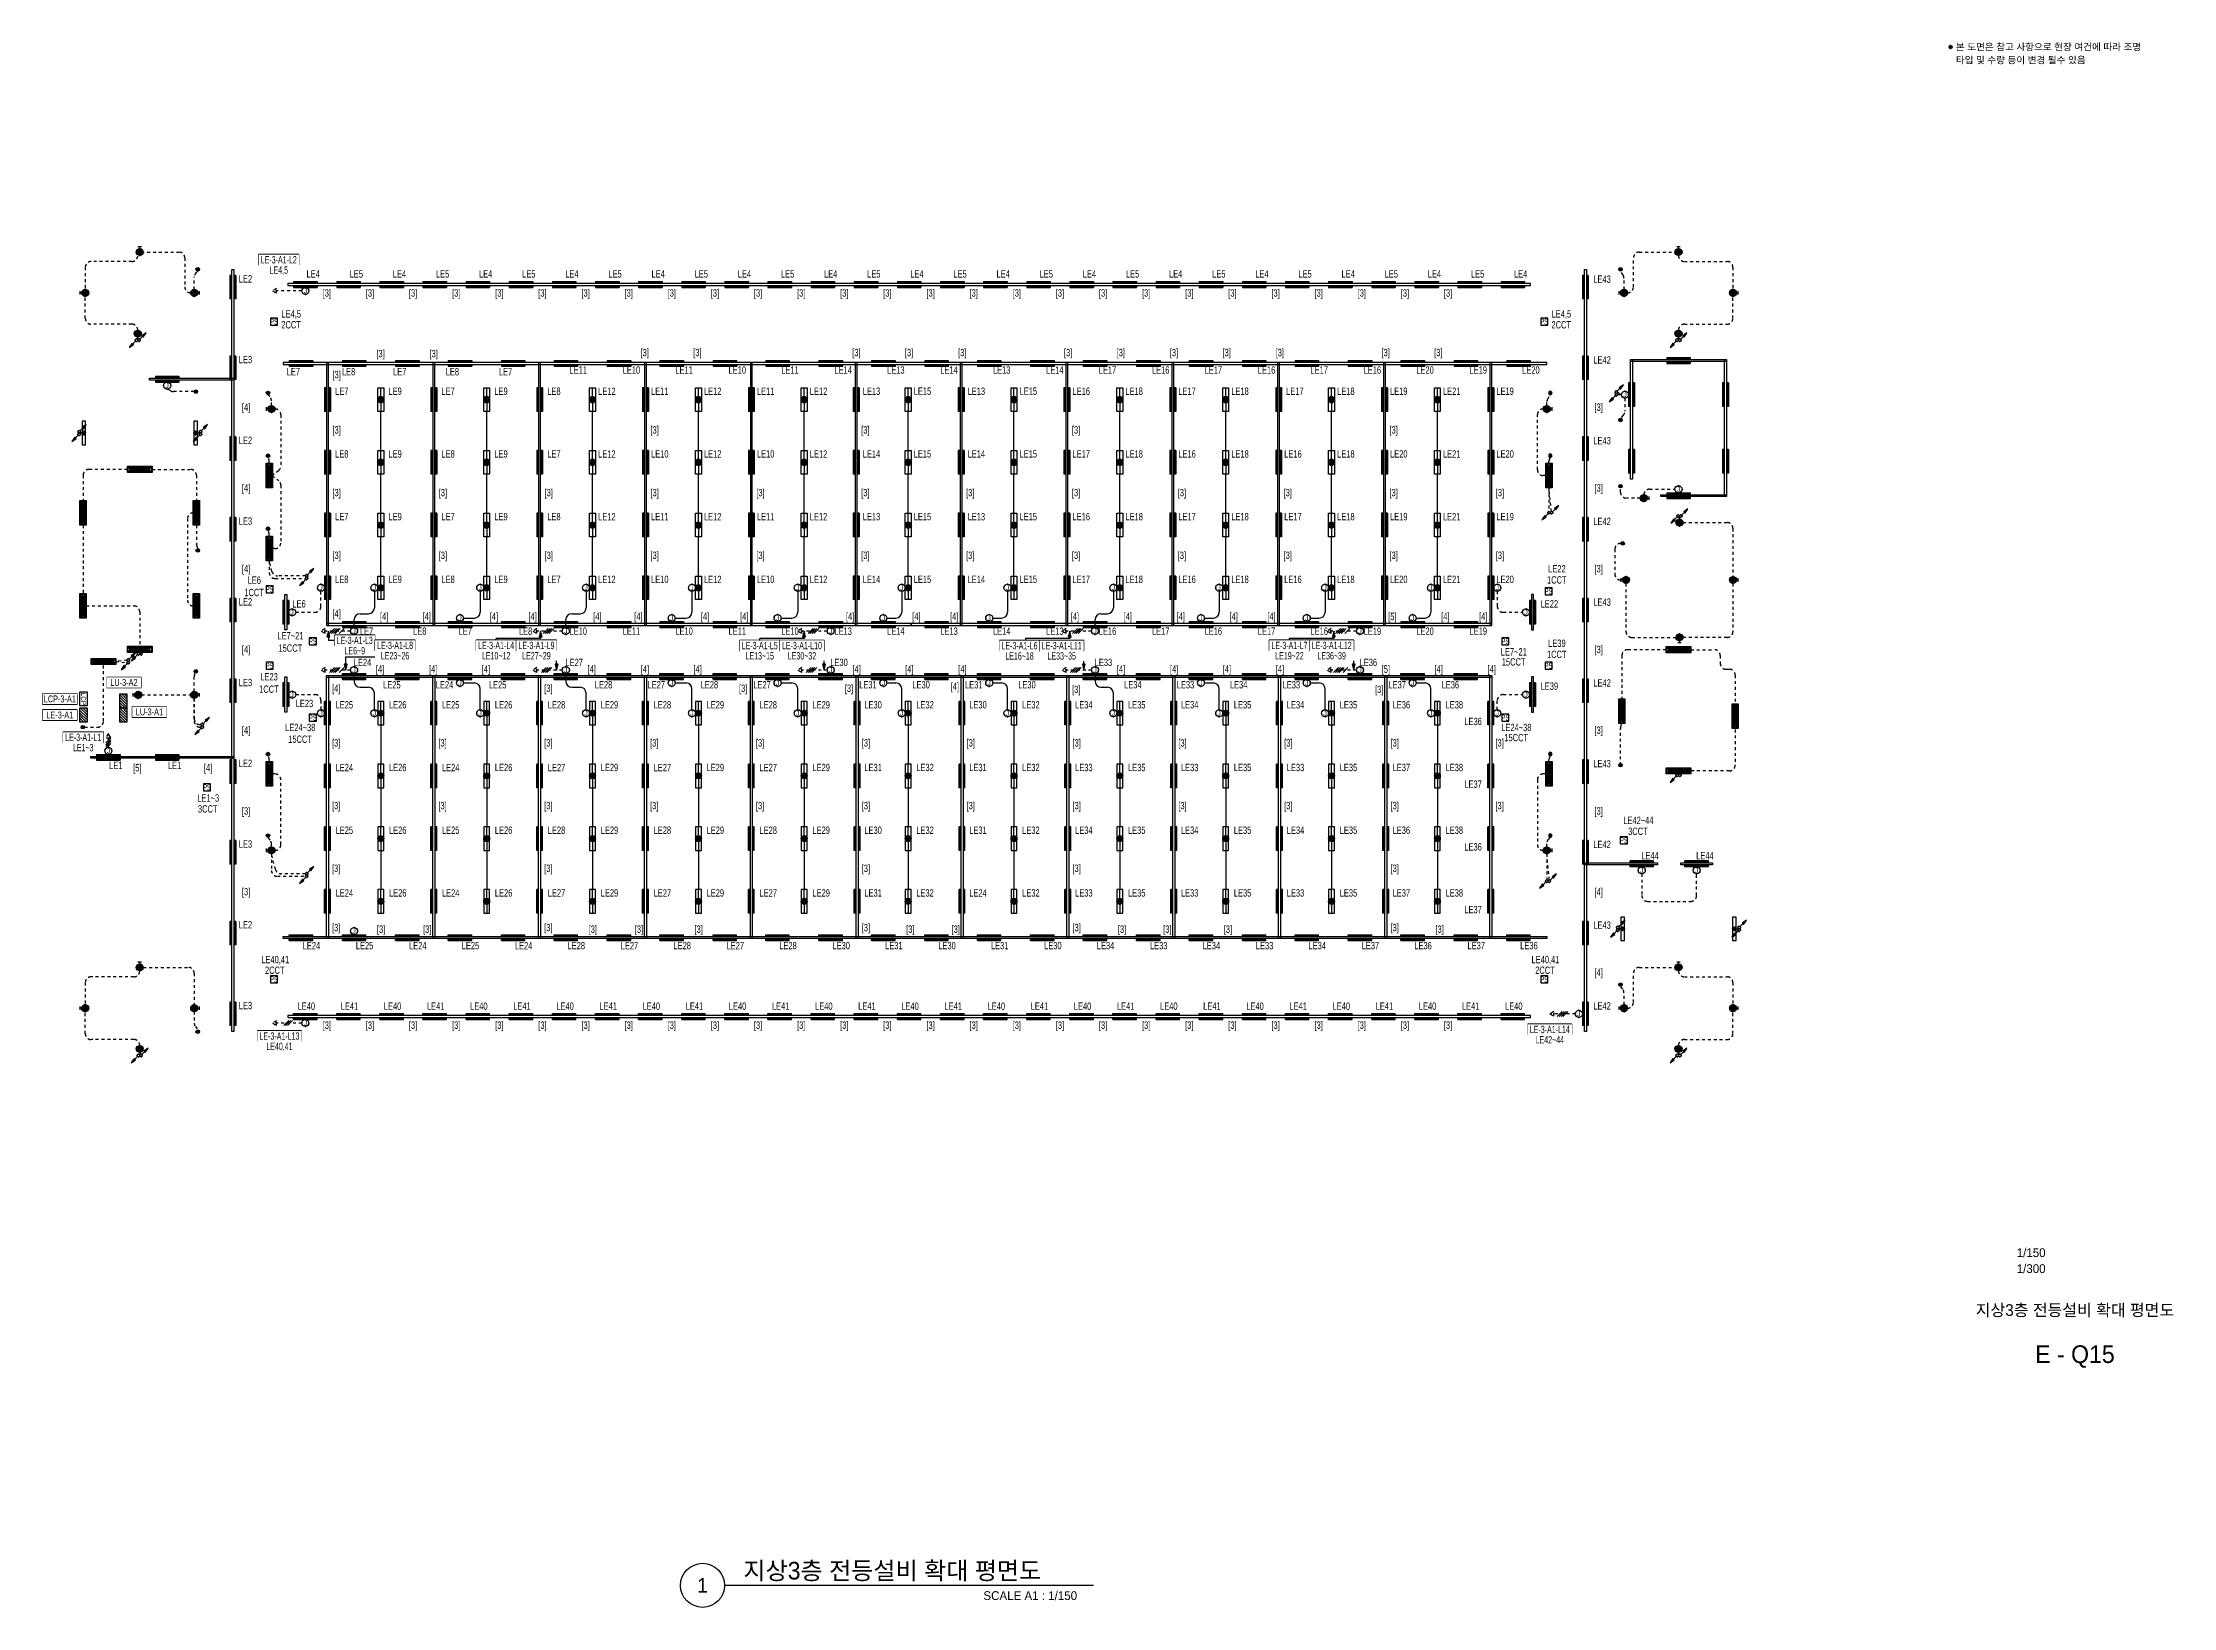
# Model space of a CAD drawing. Header units: millimetres. Extents: x 86947 to 500447, y -530175 to 1059536.
# Drawn here: x 265245 to 373947, y 182625 to 262468 of the extents above; entities that cross this region are included whole.
import ezdxf
from ezdxf.enums import TextEntityAlignment as Align

# ---------------------------------------------------------------- set-up
doc = ezdxf.new("R2010")
doc.units = ezdxf.units.MM
doc.header["$LTSCALE"] = 150
doc.set_wipeout_variables(frame=1)
doc.linetypes.add('D1', pattern=[3, 1, -1, 1])
for name, color, linetype in [('------01 Distribution Panel', 3, 'Continuous'), ('------01 Distribution Panel_UPS_Emgency', 232, 'Continuous'), ('------02 Etc Panel', 3, 'Continuous'), ('------03 Lighting Fixture', 3, 'Continuous'), ('------04 Lighting Switch', 2, 'Continuous'), ('------04 Number of Strands (가닥수)', 1, 'Continuous'), ('-----20 General Symbol', 3, 'Continuous'), ('-----21 Embeded Wire in Ceiling or Wall', 4, 'Continuous'), ('-----23 Concealed or Exposed Wire', 4, 'D1'), ('-----28 Race Way', 1, 'Continuous'), ('-----29 Indicator', 1, 'Continuous'), ('-----30 Text', 2, 'Continuous'), ('-----41 Drawing Title', 2, 'Continuous'), ('-----42 Drawing Number', 2, 'Continuous'), ('-----43 Drawing Scale', 3, 'Continuous')]:
    doc.layers.add(name, color=color, linetype=linetype)
doc.styles.add('ELEC', font='')
doc.styles.get('ELEC').set_extended_font_data('Dotum')

msp = doc.modelspace()

# ---------------------------------------------------------------- texts
at = {"layer": '------04 Lighting Switch', "style": 'ELEC', "width": 0.7}
for s, p in [('LE5', (281249, 250663)), ('LE4', (283449, 250663)), ('LE5', (285649, 250663)), ('LE4', (287849, 250663)), ('LE5', (290049, 250663)), ('LE4', (292249, 250663)), ('LE5', (294449, 250663)), ('LE4', (296649, 250663)), ('LE5', (298849, 250663)), ('LE4', (301049, 250663)), ('LE5', (303249, 250663)), ('LE4', (305449, 250663)), ('LE5', (307649, 250663)), ('LE4', (309849, 250663)), ('LE5', (312049, 250663)), ('LE4', (314249, 250663)), ('LE5', (316449, 250663)), ('LE4', (318649, 250663)), ('LE5', (320849, 250663)), ('LE4', (323049, 250663)), ('LE5', (325249, 250663)), ('LE4', (327449, 250663)), ('LE5', (329649, 250663)), ('LE4', (331849, 250663)), ('LE5', (334049, 250663)), ('LE4', (336249, 250663)), ('LE5', (338449, 250663)), ('LE4', (340649, 250663)), ('LE43', (344803, 250398)), ('2CCT', (277922, 248071)), ('LE4,5', (277930, 248589)), ('2CCT', (342719, 248071)), ('LE4,5', (342726, 248589)), ('LE3', (275594, 246296)), ('LE7', (278037, 245678)), ('LE8', (280855, 245678)), ('LE7', (283462, 245678)), ('LE8', (286149, 245678)), ('LE7', (288862, 245678)), ('LE11', (292571, 245763)), ('LE10', (295284, 245763)), ('LE11', (297971, 245763)), ('LE10', (300684, 245763)), ('LE11', (303371, 245763)), ('LE14', (306084, 245763)), ('LE13', (308771, 245763)), ('LE14', (311484, 245763)), ('LE13', (314171, 245763)), ('LE14', (316884, 245763)), ('LE17', (319571, 245763)), ('LE16', (322284, 245763)), ('LE17', (324971, 245763)), ('LE16', (327684, 245763)), ('LE17', (330371, 245763)), ('LE16', (333084, 245763)), ('LE20', (335771, 245763)), ('LE19', (338484, 245763)), ('LE20', (341171, 245763)), ('LE42', (344803, 246278)), ('LE7', (280505, 244681)), ('LE9', (283230, 244681)), ('LE7', (285930, 244681)), ('LE9', (288630, 244681)), ('LE8', (291330, 244681)), ('LE12', (294030, 244681)), ('LE11', (296730, 244681)), ('LE12', (299430, 244681)), ('LE11', (302130, 244681)), ('LE12', (304830, 244681)), ('LE13', (307530, 244681)), ('LE15', (310130, 244681)), ('LE13', (312880, 244681)), ('LE15', (315530, 244681)), ('LE16', (318230, 244681)), ('LE18', (320930, 244681)), ('LE17', (323630, 244681)), ('LE18', (326330, 244681)), ('LE17', (329130, 244681)), ('LE18', (331730, 244681)), ('LE19', (334430, 244681)), ('LE21', (337130, 244681)), ('LE19', (339855, 244681)), ('LE2', (275594, 242176)), ('LE8', (280505, 241481)), ('LE9', (283230, 241481)), ('LE8', (285930, 241481)), ('LE9', (288630, 241481)), ('LE7', (291330, 241481)), ('LE12', (294030, 241481)), ('LE10', (296730, 241481)), ('LE12', (299430, 241481)), ('LE10', (302130, 241481)), ('LE12', (304830, 241481)), ('LE14', (307530, 241481)), ('LE15', (310130, 241481)), ('LE14', (312880, 241481)), ('LE15', (315530, 241481)), ('LE17', (318230, 241481)), ('LE18', (320930, 241481)), ('LE16', (323630, 241481)), ('LE18', (326330, 241481)), ('LE16', (329030, 241481)), ('LE18', (331730, 241481)), ('LE20', (334430, 241481)), ('LE21', (337130, 241481)), ('LE20', (339855, 241481)), ('LE43', (344803, 242158)), ('LE3', (275594, 238056)), ('LE7', (280505, 238281)), ('LE9', (283230, 238281)), ('LE7', (285930, 238281)), ('LE9', (288630, 238281)), ('LE8', (291330, 238281)), ('LE12', (294030, 238281)), ('LE11', (296730, 238281)), ('LE12', (299430, 238281)), ('LE11', (302130, 238281)), ('LE12', (304830, 238281)), ('LE13', (307530, 238281)), ('LE15', (310130, 238281)), ('LE13', (312880, 238281)), ('LE15', (315530, 238281)), ('LE16', (318230, 238281)), ('LE18', (320930, 238281)), ('LE17', (323630, 238281)), ('LE18', (326330, 238281)), ('LE17', (329030, 238281)), ('LE18', (331730, 238281)), ('LE19', (334430, 238281)), ('LE21', (337130, 238281)), ('LE19', (339855, 238281)), ('LE42', (344803, 238038)), ('LE6', (276043, 235041)), ('LE8', (280505, 235081)), ('LE9', (283230, 235081)), ('LE8', (285930, 235081)), ('LE9', (288630, 235081)), ('LE7', (291330, 235081)), ('LE12', (294030, 235081)), ('LE10', (296730, 235081)), ('LE12', (299430, 235081)), ('LE10', (302130, 235081)), ('LE12', (304830, 235081)), ('LE14', (307530, 235081)), ('LE15', (310130, 235081)), ('LE14', (312880, 235081)), ('LE15', (315530, 235081)), ('LE17', (318230, 235081)), ('LE18', (320930, 235081)), ('LE16', (323630, 235081)), ('LE18', (326330, 235081)), ('LE16', (329030, 235081)), ('LE18', (331730, 235081)), ('LE20', (334430, 235081)), ('LE21', (337130, 235081)), ('LE20', (339855, 235081)), ('1CCT', (342490, 235053)), ('LE22', (342498, 235621)), ('LE2', (275594, 233936)), ('1CCT', (276035, 234410)), ('LE6', (278327, 233831)), ('LE22', (342113, 233831)), ('LE43', (344803, 233918)), ('LE10', (292571, 232438)), ('LE11', (295284, 232438)), ('LE10', (297971, 232438)), ('LE13', (306084, 232438)), ('LE14', (308771, 232438)), ('LE13', (311484, 232438)), ('LE16', (319571, 232438)), ('LE17', (322284, 232438)), ('LE16', (324971, 232438)), ('LE19', (333084, 232438)), ('LE20', (335771, 232438)), ('LE19', (338484, 232438)), ('LE7~21', (277889, 232205)), ('15CCT', (277881, 231574)), ('LE7~21', (340298, 231385)), ('LE39', (342498, 231821)), ('LE33', (319364, 230844)), ('15CCT', (340290, 230868)), ('1CCT', (342490, 231253)), ('LE3', (275594, 229816)), ('1CCT', (276790, 229479)), ('LE23', (276798, 230110)), ('LE25', (283062, 229703)), ('LE24', (285749, 229703)), ('LE25', (288462, 229703)), ('LE28', (293862, 229703)), ('LE27', (296549, 229703)), ('LE28', (299262, 229703)), ('LE27', (301949, 229703)), ('LE31', (307349, 229703)), ('LE30', (310062, 229703)), ('LE31', (312749, 229703)), ('LE30', (315462, 229703)), ('LE34', (320862, 229703)), ('LE33', (323549, 229703)), ('LE34', (326262, 229703)), ('LE33', (328949, 229703)), ('LE37', (334349, 229703)), ('LE36', (337062, 229703)), ('LE39', (342113, 229631)), ('LE42', (344803, 229798)), ('LE23', (278603, 228747)), ('LE25', (280638, 228681)), ('LE26', (283363, 228681)), ('LE25', (286063, 228681)), ('LE26', (288763, 228681)), ('LE28', (291463, 228681)), ('LE29', (294163, 228681)), ('LE28', (296863, 228681)), ('LE29', (299563, 228681)), ('LE28', (302263, 228681)), ('LE29', (304963, 228681)), ('LE30', (307613, 228681)), ('LE32', (310263, 228681)), ('LE30', (312963, 228681)), ('LE32', (315663, 228681)), ('LE34', (318363, 228681)), ('LE35', (321063, 228681)), ('LE34', (323763, 228681)), ('LE35', (326463, 228681)), ('LE34', (329163, 228681)), ('LE35', (331863, 228681)), ('LE36', (334563, 228681)), ('LE38', (337263, 228681)), ('LE24~38', (278388, 227523)), ('LE36', (338222, 227831)), ('LE24~38', (340429, 227523)), ('15CCT', (340421, 227005)), ('15CCT', (278380, 226925)), ('LE1', (271980, 225590)), ('LE2', (275594, 225696)), ('LE24', (280638, 225481)), ('LE26', (283363, 225481)), ('LE24', (286063, 225481)), ('LE26', (288763, 225481)), ('LE27', (291463, 225481)), ('LE29', (294163, 225481)), ('LE27', (296863, 225481)), ('LE29', (299563, 225481)), ('LE27', (302263, 225481)), ('LE29', (304963, 225481)), ('LE31', (307613, 225481)), ('LE32', (310263, 225481)), ('LE31', (312963, 225481)), ('LE32', (315663, 225481)), ('LE33', (318363, 225481)), ('LE35', (321063, 225481)), ('LE33', (323763, 225481)), ('LE35', (326463, 225481)), ('LE33', (329163, 225481)), ('LE35', (331863, 225481)), ('LE37', (334563, 225481)), ('LE38', (337263, 225481)), ('LE43', (344803, 225678)), ('LE1~3', (273694, 223925)), ('LE37', (338222, 224631)), ('3CCT', (273669, 223369)), ('LE42~44', (346656, 222788)), ('LE3', (275594, 221576)), ('LE25', (280638, 222281)), ('LE26', (283363, 222281)), ('LE25', (286063, 222281)), ('LE26', (288763, 222281)), ('LE28', (291463, 222281)), ('LE29', (294163, 222281)), ('LE28', (296863, 222281)), ('LE29', (299563, 222281)), ('LE28', (302263, 222281)), ('LE29', (304963, 222281)), ('LE30', (307613, 222281)), ('LE32', (310263, 222281)), ('LE31', (312963, 222281)), ('LE32', (315663, 222281)), ('LE34', (318363, 222281)), ('LE35', (321063, 222281)), ('LE34', (323763, 222281)), ('LE35', (326463, 222281)), ('LE34', (329163, 222281)), ('LE35', (331863, 222281)), ('LE36', (334563, 222281)), ('LE38', (337263, 222281)), ('3CCT', (346631, 222226)), ('LE36', (338222, 221431)), ('LE42', (344803, 221558)), ('LE44', (347249, 220983)), ('LE44', (350049, 220983)), ('LE24', (280638, 219081)), ('LE26', (283363, 219081)), ('LE24', (286063, 219081)), ('LE26', (288763, 219081)), ('LE27', (291463, 219081)), ('LE29', (294163, 219081)), ('LE27', (296863, 219081)), ('LE29', (299563, 219081)), ('LE27', (302263, 219081)), ('LE29', (304963, 219081)), ('LE31', (307613, 219081)), ('LE32', (310263, 219081)), ('LE24', (312963, 219081)), ('LE32', (315663, 219081)), ('LE33', (318363, 219081)), ('LE35', (321063, 219081)), ('LE33', (323763, 219081)), ('LE35', (326463, 219081)), ('LE33', (329163, 219081)), ('LE35', (331863, 219081)), ('LE37', (334563, 219081)), ('LE38', (337263, 219081)), ('LE2', (275594, 217456)), ('LE37', (338222, 218231)), ('LE43', (344803, 217438)), ('LE24', (278959, 216393)), ('LE25', (281671, 216393)), ('LE24', (284384, 216393)), ('LE25', (287071, 216393)), ('LE24', (289784, 216393)), ('LE28', (292471, 216393)), ('LE27', (295184, 216393)), ('LE28', (297871, 216393)), ('LE27', (300584, 216393)), ('LE28', (303271, 216393)), ('LE30', (305984, 216393)), ('LE31', (308671, 216393)), ('LE30', (311384, 216393)), ('LE31', (314071, 216393)), ('LE30', (316784, 216393)), ('LE34', (319471, 216393)), ('LE33', (322184, 216393)), ('LE34', (324871, 216393)), ('LE33', (327584, 216393)), ('LE34', (330271, 216393)), ('LE37', (332984, 216393)), ('LE36', (335671, 216393)), ('LE37', (338384, 216393)), ('LE36', (341071, 216393)), ('LE40,41', (277114, 215649)), ('2CCT', (277089, 215136)), ('LE40,41', (341914, 215649)), ('2CCT', (341889, 215136)), ('LE3', (275594, 213336)), ('LE40', (278699, 213303)), ('LE41', (280899, 213303)), ('LE40', (283099, 213303)), ('LE41', (285299, 213303)), ('LE40', (287499, 213303)), ('LE41', (289699, 213303)), ('LE40', (291899, 213303)), ('LE41', (294099, 213303)), ('LE40', (296299, 213303)), ('LE41', (298499, 213303)), ('LE40', (300699, 213303)), ('LE41', (302899, 213303)), ('LE40', (305099, 213303)), ('LE41', (307299, 213303)), ('LE40', (309499, 213303)), ('LE41', (311699, 213303)), ('LE40', (313899, 213303)), ('LE41', (316099, 213303)), ('LE40', (318299, 213303)), ('LE41', (320499, 213303)), ('LE40', (322699, 213303)), ('LE41', (324899, 213303)), ('LE40', (327099, 213303)), ('LE41', (329299, 213303)), ('LE40', (331499, 213303)), ('LE41', (333699, 213303)), ('LE40', (335899, 213303)), ('LE41', (338099, 213303)), ('LE40', (340299, 213303)), ('LE42', (344803, 213318))]:
    msp.add_text(s, height=375, dxfattribs=at).set_placement(p, align=Align.MIDDLE)
at = {"layer": '-----28 Race Way', "style": 'ELEC', "width": 0.7}
for s, p in [('[3]', (279744, 249646)), ('[3]', (281944, 249646)), ('[3]', (284144, 249646)), ('[3]', (286344, 249646)), ('[3]', (288544, 249646)), ('[3]', (290744, 249646)), ('[3]', (292944, 249646)), ('[3]', (295144, 249646)), ('[3]', (297344, 249646)), ('[3]', (299544, 249646)), ('[3]', (301744, 249646)), ('[3]', (303944, 249646)), ('[3]', (306144, 249646)), ('[3]', (308344, 249646)), ('[3]', (310544, 249646)), ('[3]', (312744, 249646)), ('[3]', (314944, 249646)), ('[3]', (317144, 249646)), ('[3]', (319344, 249646)), ('[3]', (321544, 249646)), ('[3]', (323744, 249646)), ('[3]', (325944, 249646)), ('[3]', (328144, 249646)), ('[3]', (330344, 249646)), ('[3]', (332544, 249646)), ('[3]', (334744, 249646)), ('[3]', (336944, 249646)), ('[3]', (282485, 246553)), ('[3]', (285197, 246553)), ('[3]', (295961, 246607)), ('[3]', (298649, 246607)), ('[3]', (306761, 246607)), ('[3]', (309449, 246607)), ('[3]', (312161, 246607)), ('[3]', (317561, 246607)), ('[3]', (320249, 246607)), ('[3]', (322961, 246607)), ('[3]', (325649, 246607)), ('[3]', (328361, 246607)), ('[3]', (333761, 246607)), ('[3]', (336449, 246607)), ('[3]', (280242, 245477)), ('[4]', (275626, 243817)), ('[3]', (344626, 243817)), ('[3]', (280242, 242660)), ('[3]', (296467, 242660)), ('[3]', (307217, 242660)), ('[3]', (317967, 242660)), ('[3]', (334167, 242660)), ('[4]', (275626, 239697)), ('[3]', (280242, 239460)), ('[3]', (285667, 239460)), ('[3]', (291067, 239460)), ('[3]', (296467, 239460)), ('[3]', (301867, 239460)), ('[3]', (307217, 239460)), ('[3]', (312567, 239460)), ('[3]', (317967, 239460)), ('[3]', (323367, 239460)), ('[3]', (328767, 239460)), ('[3]', (334167, 239460)), ('[3]', (339592, 239460)), ('[3]', (344626, 239697)), ('[3]', (280242, 236260)), ('[3]', (285667, 236260)), ('[3]', (291067, 236260)), ('[3]', (296467, 236260)), ('[3]', (301867, 236260)), ('[3]', (307217, 236260)), ('[3]', (312567, 236260)), ('[3]', (317967, 236260)), ('[3]', (323367, 236260)), ('[3]', (328767, 236260)), ('[3]', (334167, 236260)), ('[3]', (339592, 236260)), ('[4]', (275626, 235577)), ('[3]', (344626, 235577)), ('[4]', (280242, 233289)), ('[4]', (282668, 233141)), ('[4]', (284841, 233141)), ('[4]', (288269, 233141)), ('[4]', (290241, 233141)), ('[4]', (293548, 233141)), ('[4]', (295641, 233141)), ('[4]', (299039, 233141)), ('[4]', (301041, 233141)), ('[4]', (306441, 233141)), ('[4]', (309823, 233141)), ('[4]', (311748, 233141)), ('[4]', (317906, 233141)), ('[4]', (320606, 233141)), ('[4]', (323306, 233141)), ('[4]', (326006, 233141)), ('[4]', (327935, 233141)), ('[5]', (334106, 233141)), ('[4]', (336806, 233141)), ('[4]', (338738, 233141)), ('[4]', (275626, 231457)), ('[3]', (344626, 231457)), ('[4]', (285171, 230452)), ('[4]', (293259, 230452)), ('[4]', (295971, 230452)), ('[4]', (298659, 230452)), ('[4]', (306771, 230452)), ('[4]', (309459, 230452)), ('[4]', (312171, 230452)), ('[4]', (320259, 230452)), ('[4]', (322971, 230452)), ('[4]', (325659, 230452)), ('[5]', (333771, 230452)), ('[4]', (336459, 230452)), ('[4]', (339171, 230452)), ('[4]', (280221, 229476)), ('[3]', (291046, 229476)), ('[3]', (300983, 229476)), ('[3]', (306383, 229476)), ('[4]', (311783, 229576)), ('[3]', (317976, 229421)), ('[3]', (333434, 229421)), ('[4]', (275626, 227337)), ('[3]', (344626, 227337)), ('[3]', (280221, 226689)), ('[3]', (285646, 226689)), ('[3]', (291046, 226689)), ('[3]', (296446, 226689)), ('[3]', (301846, 226689)), ('[3]', (307246, 226689)), ('[3]', (312596, 226689)), ('[3]', (317996, 226689)), ('[3]', (323396, 226689)), ('[3]', (328796, 226689)), ('[3]', (334221, 226689)), ('[3]', (339571, 226689)), ('[5]', (270079, 225421)), ('[4]', (273685, 225421)), ('[3]', (275626, 223217)), ('[3]', (280221, 223489)), ('[3]', (285646, 223489)), ('[3]', (291046, 223489)), ('[3]', (296446, 223489)), ('[3]', (301846, 223489)), ('[3]', (307246, 223489)), ('[3]', (312596, 223489)), ('[3]', (317996, 223489)), ('[3]', (323396, 223489)), ('[3]', (328796, 223489)), ('[3]', (334221, 223489)), ('[3]', (339571, 223489)), ('[3]', (344626, 223217)), ('[3]', (280221, 220289)), ('[3]', (291046, 220289)), ('[3]', (307246, 220289)), ('[3]', (317996, 220289)), ('[3]', (334221, 220289)), ('[3]', (275626, 219097)), ('[4]', (344626, 219097)), ('[3]', (280221, 217267)), ('[3]', (282513, 217184)), ('[3]', (284867, 217184)), ('[3]', (291046, 217267)), ('[3]', (293313, 217184)), ('[3]', (295667, 217184)), ('[3]', (298713, 217184)), ('[3]', (307246, 217267)), ('[3]', (309513, 217184)), ('[3]', (311826, 217184)), ('[3]', (317996, 217267)), ('[3]', (320313, 217184)), ('[3]', (322626, 217184)), ('[3]', (325713, 217184)), ('[3]', (334221, 217267)), ('[3]', (336513, 217184)), ('[4]', (344626, 214977)), ('[3]', (279744, 212286)), ('[3]', (281944, 212286)), ('[3]', (284144, 212286)), ('[3]', (286344, 212286)), ('[3]', (288544, 212286)), ('[3]', (290744, 212286)), ('[3]', (292944, 212286)), ('[3]', (295144, 212286)), ('[3]', (297344, 212286)), ('[3]', (299544, 212286)), ('[3]', (301744, 212286)), ('[3]', (303944, 212286)), ('[3]', (306144, 212286)), ('[3]', (308344, 212286)), ('[3]', (310544, 212286)), ('[3]', (312744, 212286)), ('[3]', (314944, 212286)), ('[3]', (317144, 212286)), ('[3]', (319344, 212286)), ('[3]', (321544, 212286)), ('[3]', (323744, 212286)), ('[3]', (325944, 212286)), ('[3]', (328144, 212286)), ('[3]', (330344, 212286)), ('[3]', (332544, 212286)), ('[3]', (334744, 212286)), ('[3]', (336944, 212286))]:
    msp.add_text(s, height=375, dxfattribs=at).set_placement(p, align=Align.MIDDLE)
at = {"layer": '-----41 Drawing Title', "style": 'ELEC'}
msp.add_text('지상3층 전등설비 확대 평면도', height=600, dxfattribs=at).set_placement((368925, 197795), align=Align.MIDDLE_CENTER)
at = {"layer": '-----41 Drawing Title', "color": 2, "style": 'ELEC'}
msp.add_text('지상3층 전등설비 확대 평면도', height=900, dxfattribs=at).set_placement((300998, 184050))
at = {"layer": '-----41 Drawing Title', "color": 7, "style": 'ELEC'}
msp.add_text('1', height=750, dxfattribs=at).set_placement((298914, 183750), align=Align.MIDDLE)
at = {"layer": '-----41 Drawing Title', "style": 'ELEC'}
msp.add_text('SCALE A1 : 1/150', height=450, dxfattribs=at).set_placement((318019, 183000), align=Align.RIGHT)
at = {"layer": '-----42 Drawing Number', "style": 'ELEC'}
msp.add_text('E - Q15', height=900, dxfattribs=at).set_placement((368925, 195545), align=Align.MIDDLE_CENTER)
at = {"layer": '-----43 Drawing Scale', "style": 'ELEC'}
for s, p in [('1/150', (366690, 200725)), ('1/300', (366690, 199910))]:
    msp.add_text(s, height=450, dxfattribs=at).set_placement(p, align=Align.MIDDLE_CENTER)

# ---------------------------------------------------------------- blocks, each defined once
blk = doc.blocks.new('A$C0b6403cb')
at = {"layer": '-----30 Text'}
h = blk.add_hatch(color=256, dxfattribs=at)
edge = h.paths.add_edge_path()
edge.add_arc((-26637, -5011), 160, 0, 360)
h = blk.add_hatch(color=256, dxfattribs=at)
edge = h.paths.add_edge_path()
edge.add_arc((-26637, -5011), 160, 0, 360)
blk.add_circle((-26637, -5011), 160, dxfattribs=at)
blk.add_circle((-26637, -5011), 160, dxfattribs=at)
for p in [(-26796, -5011), (-26796, -5011), (-26637, -4851), (-26637, -4851), (-26637, -5171), (-26637, -5171), (-26477, -5011), (-26477, -5011)]:
    blk.add_point(p, dxfattribs=at)
at = {"layer": '-----30 Text', "style": 'ELEC'}
for s, p in [('본 도면은 참고 사항으로 현장 여건에 따라 조명', (-26101, -5011)), ('타입 및 수량 등이 변경 될수 있음', (-26101, -6345))]:
    blk.add_text(s, height=700, dxfattribs=at).set_placement(p, align=Align.MIDDLE_LEFT)
blk = doc.blocks.new('E17')
h = blk.add_hatch(color=256)
h.paths.add_polyline_path([(600, 100), (-600, 100), (-600, 0), (600, 0)])
h.paths.add_polyline_path([(600, -100), (-600, -100), (-600, -200), (600, -200)])
for p, q in [((-600, 100), (600, 100)), ((-600, 100), (-600, 0)), ((600, 100), (600, 0)), ((600, 100), (600, 0)), ((-600, -100), (-600, -200)), ((-600, -200), (600, -200)), ((600, -100), (600, -200))]:
    blk.add_line(p, q)
blk = doc.blocks.new('*U12')
h = blk.add_hatch(color=256)
edge = h.paths.add_edge_path()
edge.add_arc((0, -75), 75, 0, 360)
blk.add_circle((0, -75), 75)
blk = doc.blocks.new('*U15')
blk.add_lwpolyline([(150, 0), (-150, 0), (-150, -300), (150, -300)], close=True)
at = {"style": 'ELEC', "width": 0.6}
blk.add_text('PS', height=250, dxfattribs=at).set_placement((0, -150), align=Align.MIDDLE)
blk = doc.blocks.new('D06')
for p, q in [((-75, 0), (0, 0)), ((0, -75), (0, 75))]:
    blk.add_line(p, q)
at = {"linetype": 'Continuous'}
blk.add_circle((-225, 0), 150, dxfattribs=at)
for p in [(-375, 0), (-225, 150), (-75, 0), (-225, -150)]:
    blk.add_point(p)
blk = doc.blocks.new('E06')
blk.add_hatch(color=256).paths.add_polyline_path([(-75, 0, 1), (-375, 0, 1)])
blk.add_blockref('D06', (0, 0))
blk = doc.blocks.new('벽부 비상등')
h = blk.add_hatch(color=0)
h.dxf.hatch_style = 1
h.paths.add_polyline_path([(0, 488), (-128, 600), (-128, -600), (0, -488)])
h = blk.add_hatch(color=0)
h.dxf.hatch_style = 1
h.paths.add_polyline_path([(128, 600), (0, 488), (0, -488), (128, -600)])
at = {"color": 1}
for p, q in [((-128, 600), (0, 488)), ((0, 488), (128, 600)), ((0, -488), (0, 488)), ((-128, -600), (0, -488)), ((0, -488), (128, -600))]:
    blk.add_line(p, q, dxfattribs=at)
blk.add_lwpolyline([(158, -630), (158, 630), (-158, 630), (-158, -630)], close=True)
blk.add_lwpolyline([(128, -600), (128, 600), (-128, 600), (-128, -600)], close=True, dxfattribs=at)
blk = doc.blocks.new('O04')
blk.add_circle((0, 0), 150)
for p in [(-150, 0), (0, 150), (150, 0), (0, -150)]:
    blk.add_point(p)
at = {"style": 'ELEC'}
blk.add_text('J', height=214, dxfattribs=at).set_placement((0, 0), align=Align.MIDDLE)
blk = doc.blocks.new('O01')
blk.add_hatch(color=256).paths.add_polyline_path([(-149, -218), (-218, -149), (-368, -368)])
blk.add_line((-46, -46), (-184, -184))
blk.add_lwpolyline([(-368, -368), (-149, -218), (-218, -149), (-368, -368)])
blk.add_circle((0, 0), 65)
for p in [(-65, 0), (-65, 0), (0, 65), (0, 65), (65, 0), (65, 0), (0, -65), (0, -65)]:
    blk.add_point(p)
blk = doc.blocks.new('O07')
blk.add_lwpolyline([(0, -100), (173, 0), (0, 100)], close=True)
blk = doc.blocks.new('*U44')
at = {"color": 0}
for p, q in [((-186, -106), (26, 106)), ((-106, -106), (106, 106)), ((-26, -106), (186, 106))]:
    blk.add_line(p, q, dxfattribs=at)
blk = doc.blocks.new('*U47')
at = {"color": 0}
for p, q in [((-226, -106), (-14, 106)), ((-146, -106), (66, 106)), ((-66, -106), (146, 106)), ((14, -106), (226, 106))]:
    blk.add_line(p, q, dxfattribs=at)
blk = doc.blocks.new('D12')
at = {"linetype": 'Continuous'}
blk.add_lwpolyline([(600, -90), (600, 90), (-600, 90), (-600, -90)], close=True, dxfattribs=at)
blk.add_circle((0, 0), 90, dxfattribs=at)
for p in [(-90, 0), (0, 90), (90, 0), (0, -90)]:
    blk.add_point(p)
blk = doc.blocks.new('E13')
at = {"layer": '------03 Lighting Fixture'}
blk.add_hatch(color=256, dxfattribs=at).paths.add_polyline_path([(-90, 180, 1), (90, 180, 1)])
for p, q in [((90, 0), (-90, 0)), ((0, 90), (0, 0))]:
    blk.add_line(p, q, dxfattribs=at)
blk.add_blockref('D12', (0, 180), dxfattribs=at)
blk = doc.blocks.new('A02')
h = blk.add_hatch()
h.set_pattern_fill('ANSI31', color=256, scale=25, style=0)
h.set_pattern_definition([(45, (-2000, -19200), (-56.1266, 56.1266), [])])
h.paths.add_polyline_path([(-300, 300), (-300, 0), (300, 0), (300, 300)])
blk.add_lwpolyline([(300, 0), (-300, 0), (-300, 300), (300, 300)], close=True)
blk = doc.blocks.new('A07')
blk.add_lwpolyline([(-300, 0), (-300, 300), (300, 300), (300, 0)], close=True)
at = {"style": 'ELEC'}
blk.add_text('LCP', height=200, dxfattribs=at).set_placement((0, 150), align=Align.MIDDLE)
blk = doc.blocks.new('D14')
at = {"linetype": 'Continuous'}
for p, q in [((-150, 0), (-600, 0)), ((150, 0), (600, 0))]:
    blk.add_line(p, q, dxfattribs=at)
blk.add_lwpolyline([(600, 150), (-600, 150), (-600, -150), (600, -150)], close=True, dxfattribs=at)
blk.add_circle((0, 0), 150, dxfattribs=at)
for p in [(-150, 0), (0, 150), (150, 0), (0, -150)]:
    blk.add_point(p)
blk = doc.blocks.new('E14')
blk.add_hatch(color=256).paths.add_polyline_path([(-150, 0, 1), (150, 0, 1)])
blk.add_blockref('D14', (0, 0))
blk = doc.blocks.new('*U46')
at = {"color": 0}
for p, q in [((-306, -106), (-94, 106)), ((-226, -106), (-14, 106)), ((-146, -106), (66, 106)), ((-66, -106), (146, 106)), ((94, -106), (306, 106))]:
    blk.add_line(p, q, dxfattribs=at)

# ---------------------------------------------------------------- linework, layer by layer
at = {"layer": '------01 Distribution Panel', "color": 1, "elevation": 0}
for points in [[(276267, 251124), (278322, 251124), (278322, 251649), (276267, 251649)], [(280143, 231703), (282198, 231703), (282198, 232228), (280143, 232228)], [(287356, 231446), (289410, 231446), (289410, 231971), (287356, 231971)], [(300801, 231441), (302856, 231441), (302856, 231966), (300801, 231966)], [(314054, 231434), (316109, 231434), (316109, 231959), (314054, 231959)], [(327825, 231446), (329879, 231446), (329879, 231971), (327825, 231971)], [(268516, 229556), (270271, 229556), (270271, 230081), (268516, 230081)], [(269818, 228055), (271573, 228055), (271573, 228580), (269818, 228580)], [(266290, 226757), (268345, 226757), (268345, 227282), (266290, 227282)], [(276201, 211516), (278456, 211516), (278456, 212041), (276201, 212041)], [(341008, 211851), (343263, 211851), (343263, 212376), (341008, 212376)]]:
    msp.add_lwpolyline(points, close=True, dxfattribs=at)
at = {"layer": '------01 Distribution Panel', "color": 1}
msp.add_lwpolyline([(265245, 227897), (267000, 227897), (267000, 228422), (265245, 228422)], close=True, dxfattribs=at)
at = {"layer": '-----21 Embeded Wire in Ceiling or Wall'}
for p, q in [((282500, 241650), (282500, 243650)), ((287900, 241650), (287900, 243650)), ((293300, 241650), (293300, 243650)), ((298700, 241650), (298700, 243650)), ((304100, 241650), (304100, 243650)), ((309400, 241650), (309400, 243650)), ((314800, 241650), (314800, 243650)), ((320200, 241650), (320200, 243650)), ((325600, 241650), (325600, 243650)), ((331000, 241650), (331000, 243650)), ((336400, 241650), (336400, 243650)), ((282500, 238450), (282500, 240450)), ((287900, 238450), (287900, 240450)), ((293300, 238450), (293300, 240450)), ((298700, 238450), (298700, 240450)), ((304100, 238450), (304100, 240450)), ((309400, 238450), (309400, 240450)), ((314800, 238450), (314800, 240450)), ((320200, 238450), (320200, 240450)), ((325600, 238450), (325600, 240450)), ((331000, 238450), (331000, 240450)), ((336400, 238450), (336400, 240450)), ((282500, 235250), (282500, 237250)), ((287900, 235250), (287900, 237250)), ((293300, 235250), (293300, 237250)), ((298700, 235250), (298700, 237250)), ((304100, 235250), (304100, 237250)), ((309400, 235250), (309400, 237250)), ((314800, 235250), (314800, 237250)), ((320200, 235250), (320200, 237250)), ((325600, 235250), (325600, 237250)), ((331000, 235250), (331000, 237250)), ((336400, 235250), (336400, 237250)), ((282170, 234470), (282170, 233625)), ((287570, 234470), (287570, 233405)), ((292970, 234470), (292970, 233625)), ((298370, 234470), (298370, 233405)), ((303770, 234470), (303770, 233405)), ((309070, 234470), (309070, 233405)), ((314470, 234470), (314470, 233405)), ((319870, 234470), (319870, 233625)), ((325270, 234470), (325270, 233405)), ((330670, 234470), (330670, 233405)), ((336070, 234470), (336070, 233405)), ((281437, 233325), (281870, 233325)), ((286717, 233105), (287270, 233105)), ((291937, 232625), (291937, 233025)), ((292237, 233325), (292670, 233325)), ((297517, 233105), (298070, 233105)), ((302917, 233105), (303470, 233105)), ((308317, 233105), (308770, 233105)), ((313717, 233105), (314170, 233105)), ((318937, 232625), (318937, 233025)), ((319237, 233325), (319570, 233325)), ((324517, 233105), (324970, 233105)), ((329917, 233105), (330370, 233105)), ((335317, 233105), (335770, 233105)), ((281137, 230275), (281137, 229875)), ((281437, 229575), (281870, 229575)), ((286717, 229795), (287270, 229795)), ((287570, 228430), (287570, 229495)), ((291937, 230275), (291937, 229875)), ((292237, 229575), (292670, 229575)), ((297517, 229795), (298070, 229795)), ((298370, 228430), (298370, 229495)), ((302917, 229795), (303470, 229795)), ((303770, 228430), (303770, 229495)), ((308317, 229795), (308770, 229795)), ((309070, 228430), (309070, 229495)), ((313717, 229795), (314170, 229795)), ((314470, 228430), (314470, 229495)), ((318937, 230275), (318937, 229875)), ((319237, 229575), (319570, 229575)), ((324517, 229795), (324970, 229795)), ((325270, 228430), (325270, 229495)), ((329917, 229795), (330370, 229795)), ((330670, 228430), (330670, 229495)), ((335317, 229795), (335770, 229795)), ((336070, 228430), (336070, 229495)), ((282170, 228430), (282170, 229275)), ((292970, 228430), (292970, 229275)), ((319870, 228430), (319870, 229275)), ((282500, 227650), (282500, 225650)), ((287900, 227650), (287900, 225650)), ((293300, 227650), (293300, 225650)), ((298700, 227650), (298700, 225650)), ((304100, 227650), (304100, 225650)), ((309400, 227650), (309400, 225650)), ((314800, 227650), (314800, 225650)), ((320200, 227650), (320200, 225650)), ((325600, 227650), (325600, 225650)), ((331000, 227650), (331000, 225650)), ((336400, 227650), (336400, 225650)), ((282500, 224450), (282500, 222450)), ((287900, 224450), (287900, 222450)), ((293300, 224450), (293300, 222450)), ((298700, 224450), (298700, 222450)), ((304100, 224450), (304100, 222450)), ((309400, 224450), (309400, 222450)), ((314800, 224450), (314800, 222450)), ((320200, 224450), (320200, 222450)), ((325600, 224450), (325600, 222450)), ((331000, 224450), (331000, 222450)), ((336400, 224450), (336400, 222450)), ((282500, 221250), (282500, 219250)), ((287900, 221250), (287900, 219250)), ((293300, 221250), (293300, 219250)), ((298700, 221250), (298700, 219250)), ((304100, 221250), (304100, 219250)), ((309400, 221250), (309400, 219250)), ((314800, 221250), (314800, 219250)), ((320200, 221250), (320200, 219250)), ((325600, 221250), (325600, 219250)), ((331000, 221250), (331000, 219250)), ((336400, 221250), (336400, 219250))]:
    msp.add_line(p, q, dxfattribs=at)
for centre, start, end in [((281437, 233025), 90, 180), ((281870, 233625), 270, 0), ((287270, 233405), 270, 0), ((292237, 233025), 90, 180), ((292670, 233625), 270, 0), ((298070, 233405), 270, 0), ((303470, 233405), 270, 0), ((308770, 233405), 270, 0), ((314170, 233405), 270, 0), ((319237, 233025), 90, 180), ((319570, 233625), 270, 0), ((324970, 233405), 270, 0), ((330370, 233405), 270, 0), ((335770, 233405), 270, 0), ((281437, 229875), 180, 270), ((281870, 229275), 0, 90), ((287270, 229495), 0, 90), ((292237, 229875), 180, 270), ((292670, 229275), 0, 90), ((298070, 229495), 0, 90), ((303470, 229495), 0, 90), ((308770, 229495), 0, 90), ((314170, 229495), 0, 90), ((319237, 229875), 180, 270), ((319570, 229275), 0, 90), ((324970, 229495), 0, 90), ((330370, 229495), 0, 90), ((335770, 229495), 0, 90)]:
    msp.add_arc(centre, 300, start, end, dxfattribs=at)
at = {"layer": '-----23 Concealed or Exposed Wire', "elevation": 0}
for points in [[(270100, 251600, -0.4142136), (269800, 251300), (267720, 251300, 0.4142136), (267420, 251000), (267420, 249880)], [(270280, 251780), (272200, 251780, -0.4142136), (272500, 251480), (272500, 250000, 0.4142136), (272800, 249700)], [(346100, 249700, 0.4142136), (346400, 250000), (346400, 251480, -0.4142136), (346700, 251780), (348520, 251780)], [(348700, 251600, 0.4142136), (349000, 251300), (351180, 251300, -0.4142136), (351480, 251000), (351480, 249880)], [(272980, 249880), (272980, 250509, -0.2039507), (273072, 250725), (273160, 250810)], [(345920, 249880), (345920, 250441, 0.1433862), (345873, 250603), (345740, 250810)], [(270100, 247800, 0.4142136), (269800, 248100), (267720, 248100, -0.4142136), (267420, 248400), (267420, 249520)], [(348700, 247800, -0.4142136), (349000, 248100), (351180, 248100, 0.4142136), (351480, 248400), (351480, 249520)], [(272970, 244660), (271926, 244660, -0.1187845), (271790, 244693), (271600, 244790)], [(276920, 243955), (276920, 244193, 0.195368), (276835, 244402), (276740, 244500)], [(277100, 243775, -0.4142136), (277400, 243475), (277400, 240868, -0.2274227), (277288, 240634), (276965, 240375), (277288, 240116, -0.2274227), (277400, 239882), (277400, 236950, -0.4142136), (277100, 236650), (276965, 236650)], [(341980, 243955), (341980, 244128, -0.1418935), (342026, 244289), (342160, 244500)], [(345970, 244320), (345970, 243661, -0.1974867), (345883, 243450), (345740, 243305)], [(269570, 240692), (267607, 240692, 0.4142136), (267307, 240392), (267307, 239105)], [(270830, 240692), (272792, 240692, -0.4142136), (273092, 240392), (273092, 239105)], [(276808, 241005), (276808, 241108, 0.146377), (276758, 241272), (276740, 241300)], [(342093, 241005), (342093, 241104, -0.1341723), (342134, 241256), (342160, 241300)], [(272935, 238475, 0.4142136), (272635, 238175), (272635, 234025, 0.4142136), (272935, 233725)], [(273092, 237845), (273092, 236878, 0.0875274), (273111, 236776), (273160, 236640)], [(276808, 237280), (276808, 237384, 0.1566518), (276751, 237559), (276740, 237575)], [(348930, 237980), (351180, 237980, -0.4142136), (351480, 237680), (351480, 235230)], [(278650, 235258), (277235, 235258, -0.3427261), (276944, 235484), (276808, 236020), (276808, 236020), (276808, 235428, 0.4142136), (277108, 235128), (278650, 235128)], [(345762, 236915), (345750, 236915, 0.4142136), (345450, 236615), (345450, 235350, 0.4142136), (345750, 235050)], [(346020, 234870), (346020, 232420, 0.4142136), (346320, 232120), (348570, 232120)], [(351480, 234870), (351480, 232420, -0.4142136), (351180, 232120), (348930, 232120)], [(267465, 233725), (269900, 233725, -0.4142136), (270200, 233425), (270200, 231665)], [(272980, 229365), (272980, 230121, -0.0874146), (272995, 230206), (273060, 230385)], [(273320, 227670), (273280, 227670, -0.4142136), (272980, 227970), (272980, 229005), (272980, 227840, 0.4142136), (273280, 227540), (273320, 227540)], [(345740, 225600), (345740, 227463, -0.077895), (345754, 227555), (345808, 227720)], [(351593, 227720), (351593, 225607, -0.4142136), (351293, 225307), (349330, 225307)], [(276808, 225780), (276808, 225882, 0.1441045), (276760, 226045), (276740, 226075)], [(277100, 221250, 0.4142136), (277400, 221550), (277400, 224850, 0.4142136), (277100, 225150), (276965, 225150)], [(341935, 225150), (341800, 225150, 0.4142136), (341500, 224850), (341500, 221550, 0.4142136), (341800, 221250)], [(342093, 225780), (342093, 225883, -0.1506837), (342145, 226052), (342160, 226075)], [(276920, 221430), (276920, 221581, 0.167033), (276857, 221765), (276740, 221915)], [(341980, 221430), (341980, 221606, -0.1931526), (342063, 221814), (342160, 221915)], [(278650, 220058), (277411, 220058, -0.3427261), (277121, 220284), (276920, 221070), (276920, 221070), (276920, 220228, 0.4142136), (277220, 219928), (278650, 219928)], [(270380, 215280), (272680, 215280, -0.4142136), (272980, 214980), (272980, 213380)], [(346100, 213200, 0.4142136), (346400, 213500), (346400, 214980, -0.4142136), (346700, 215280), (348520, 215280)], [(270200, 215100, -0.4142136), (269900, 214800), (267720, 214800, 0.4142136), (267420, 214500), (267420, 213380)], [(345920, 213380), (345920, 213978, 0.1691982), (345855, 214165), (345740, 214310)], [(348700, 215100, 0.4142136), (349000, 214800), (351180, 214800, -0.4142136), (351480, 214500), (351480, 213380)], [(270200, 211300, 0.4142136), (269900, 211600), (267720, 211600, -0.4142136), (267420, 211900), (267420, 213020)], [(272980, 213020), (272980, 212436, 0.1580921), (273037, 212260), (273160, 212090)], [(348700, 211300, -0.4142136), (349000, 211600), (351180, 211600, 0.4142136), (351480, 211900), (351480, 213020)]]:
    msp.add_lwpolyline(points, format="xyb", dxfattribs=at)
for points in [[(278470, 249800), (276970, 249800)], [(345591, 244630), (345790, 244500), (345591, 244500)], [(342222, 238550), (342093, 239745), (342093, 238550)], [(267307, 237845), (267307, 234355)], [(270300, 229185), (272800, 229185)], [(268600, 226510), (268600, 227210)], [(342110, 219750), (341980, 221070), (341980, 219750)], [(278470, 212440), (276970, 212440)], [(343440, 212910), (342140, 212910)]]:
    msp.add_lwpolyline(points, dxfattribs=at)
at = {"layer": '-----23 Concealed or Exposed Wire'}
for points in [[(341935, 240375), (341800, 240375, -0.4142136), (341500, 240675), (341500, 243475, -0.4142136), (341800, 243775), (341980, 243775)], [(346750, 239225), (346040, 239225, -0.4142136), (345740, 239525), (345740, 239742)], [(346930, 239225), (346930, 239380, -0.4142136), (347230, 239680), (348520, 239680)], [(278160, 233400), (279145, 233400, 0.4142136), (279445, 233700), (279445, 234470)], [(339455, 234470), (339455, 233700, 0.4142136), (339755, 233400), (340740, 233400)], [(348070, 231492), (346108, 231492, 0.4142136), (345808, 231192), (345808, 228980)], [(349330, 231492), (350530, 231492, -0.4142136), (350830, 231192), (350830, 230792, 0.4142136), (351130, 230492), (351293, 230492, -0.4142136), (351593, 230192), (351593, 228730)], [(278160, 229200), (279145, 229200, -0.4142136), (279445, 228900), (279445, 228430)], [(339455, 228430), (339455, 228900, -0.4142136), (339755, 229200), (340740, 229200)], [(346827, 220055), (346827, 218950, 0.4142136), (347127, 218650), (349327, 218650, 0.4142136), (349627, 218950), (349627, 220055)]]:
    msp.add_lwpolyline(points, format="xyb", dxfattribs=at)
for points in [[(269550, 230957), (268980, 230892), (269550, 230827)], [(280957, 230455), (279457, 230455)]]:
    msp.add_lwpolyline(points, dxfattribs=at)
at = {"layer": '-----28 Race Way', "elevation": 0}
for points in [[(274900, 250890), (275000, 250890), (275000, 212010), (274900, 212010)], [(277750, 250080), (341150, 250080), (341150, 250180), (277750, 250180)], [(344000, 250890), (344000, 212010), (343900, 212010), (343900, 250890)], [(277525, 246050), (341975, 246050), (341975, 246150), (277525, 246150)], [(285250, 232725), (285250, 246150), (285150, 246150), (285150, 232725)], [(290650, 232725), (290650, 246150), (290550, 246150), (290550, 232725)], [(296050, 232725), (296050, 246150), (295950, 246150), (295950, 232725)], [(301450, 232725), (301450, 246150), (301350, 246150), (301350, 232725)], [(306800, 232725), (306800, 246150), (306700, 246150), (306700, 232725)], [(312150, 232725), (312150, 246150), (312050, 246150), (312050, 232725)], [(317550, 232725), (317550, 246150), (317450, 246150), (317450, 232725)], [(322950, 232725), (322950, 246150), (322850, 246150), (322850, 232725)], [(328350, 232725), (328350, 246150), (328250, 246150), (328250, 232725)], [(333750, 232725), (333750, 246150), (333650, 246150), (333650, 232725)], [(339175, 232725), (339175, 246150), (339075, 246150), (339075, 232725)], [(346250, 246300), (346350, 246300), (346350, 240200), (346250, 240200)], [(351150, 246300), (351150, 246200), (346250, 246200), (346250, 246300)], [(351050, 246300), (351150, 246300), (351150, 239300), (351050, 239300)], [(270700, 245250), (270700, 245350), (275000, 245350), (275000, 245250)], [(351150, 239400), (351150, 239300), (347800, 239300), (347800, 239400)], [(277600, 234300), (277700, 234300), (277700, 232500), (277600, 232500)], [(341300, 234300), (341200, 234300), (341200, 232500), (341300, 232500)], [(309550, 232725), (339175, 232725), (339175, 232825), (309550, 232825)], [(277600, 230100), (277700, 230100), (277700, 228300), (277600, 228300)], [(279825, 230175), (279825, 216750), (279725, 216750), (279725, 230175)], [(279725, 230175), (339175, 230175), (339175, 230075), (279725, 230075)], [(285250, 230175), (285250, 216750), (285150, 216750), (285150, 230175)], [(290650, 230175), (290650, 216750), (290550, 216750), (290550, 230175)], [(296050, 230175), (296050, 216750), (295950, 216750), (295950, 230175)], [(301450, 230175), (301450, 216750), (301350, 216750), (301350, 230175)], [(306850, 230175), (306850, 216750), (306750, 216750), (306750, 230175)], [(312200, 230175), (312200, 216750), (312100, 216750), (312100, 230175)], [(317600, 230175), (317600, 216750), (317500, 216750), (317500, 230175)], [(323000, 230175), (323000, 216750), (322900, 216750), (322900, 230175)], [(328400, 230175), (328400, 216750), (328300, 216750), (328300, 230175)], [(333825, 230175), (333825, 216750), (333725, 216750), (333725, 230175)], [(339175, 230175), (339175, 216750), (339075, 216750), (339075, 230175)], [(341300, 230100), (341200, 230100), (341200, 228300), (341300, 228300)], [(267700, 225950), (267700, 226050), (275000, 226050), (275000, 225950)], [(343950, 220615), (347627, 220615), (347627, 220515), (343950, 220515)], [(348827, 220615), (350427, 220615), (350427, 220515), (348827, 220515)], [(277525, 216850), (341975, 216850), (341975, 216750), (277525, 216750)]]:
    msp.add_lwpolyline(points, close=True, dxfattribs=at)
at = {"layer": '-----28 Race Way'}
msp.add_lwpolyline([(277750, 212720), (341150, 212720), (341150, 212820), (277750, 212820)], close=True, dxfattribs=at)
at = {"layer": '-----41 Drawing Title', "color": 7}
msp.add_line((318861, 183750), (300039, 183750), dxfattribs=at)
msp.add_circle((298914, 183750), 1125, dxfattribs=at)

# ---------------------------------------------------------------- block references
at = {"layer": '------01 Distribution Panel_UPS_Emgency', "xscale": 1.2, "yscale": 1.2, "zscale": 1.2, "rotation": 270}
msp.add_blockref('A02', (269190, 228160), dxfattribs=at)
at = {"layer": '------02 Etc Panel', "xscale": 1.2, "yscale": 1.2, "zscale": 1.2, "rotation": 270}
msp.add_blockref('A07', (267150, 228980), dxfattribs=at)
at = {"layer": '------03 Lighting Fixture', "xscale": 1.2, "yscale": 1.2, "zscale": 1.2}
for p, rotation in [((270200, 252050), 90), ((348700, 252050), 90), ((267150, 249700), 180), ((345650, 249700), 180), ((270100, 247350), 270), ((348700, 247350), 270), ((276650, 243775), 180), ((348750, 238250), 90), ((345750, 235050), 180), ((348750, 231850), 270), ((269850, 229185), 180), ((276650, 221250), 180), ((270200, 215550), 89.99999999999999), ((348700, 215550), 90), ((267150, 213200), 180), ((345650, 213200), 180), ((270200, 210850), 270), ((348700, 210850), 270)]:
    msp.add_blockref('E06', p, dxfattribs=dict(at, rotation=rotation))
at = {"layer": '------03 Lighting Fixture', "color": 3}
for p, rotation in [((275000, 249990), 270), ((344000, 249990), 270), ((275000, 245870), 270), ((344000, 245870), 270), ((279825, 244250), 270), ((285250, 244250), 270), ((290650, 244250), 270), ((296050, 244250), 270), ((301450, 244250), 270), ((306800, 244250), 270), ((312150, 244250), 270), ((317550, 244250), 270), ((322950, 244250), 270), ((328350, 244250), 270), ((333750, 244250), 270), ((339175, 244250), 270), ((346350, 244500), 270), ((351150, 244500), 270), ((275000, 241750), 270), ((279825, 241050), 270), ((285250, 241050), 270), ((290650, 241050), 270), ((296050, 241050), 270), ((301450, 241050), 270), ((306800, 241050), 270), ((312150, 241050), 270), ((317550, 241050), 270), ((322950, 241050), 270), ((328350, 241050), 270), ((333750, 241050), 270), ((339175, 241050), 270), ((344000, 241750), 270), ((346350, 241100), 270), ((351150, 241100), 270), ((275000, 237630), 270), ((279825, 237850), 270), ((285250, 237850), 270), ((290650, 237850), 270), ((296050, 237850), 270), ((301450, 237850), 270), ((306800, 237850), 270), ((312150, 237850), 270), ((317550, 237850), 270), ((322950, 237850), 270), ((328350, 237850), 270), ((333750, 237850), 270), ((339175, 237850), 270), ((344000, 237630), 270), ((279825, 234650), 270), ((285250, 234650), 270), ((290650, 234650), 270), ((296050, 234650), 270), ((301450, 234650), 270), ((306800, 234650), 270), ((312150, 234650), 270), ((317550, 234650), 270), ((322950, 234650), 270), ((328350, 234650), 270), ((333750, 234650), 270), ((339175, 234650), 270), ((275000, 233510), 270), ((277700, 233400), 270), ((341300, 233400), 270), ((344000, 233510), 270), ((275000, 229390), 270), ((277700, 229200), 270), ((341300, 229200), 270), ((344000, 229390), 270), ((275000, 225270), 270), ((344000, 225270), 270), ((275000, 221150), 270), ((344000, 221150), 270), ((346827, 220515), 180), ((349627, 220515), 180), ((275000, 217030), 270), ((344000, 217030), 270), ((275000, 212910), 270), ((344000, 212910), 270)]:
    msp.add_blockref('E17', p, dxfattribs=dict(at, rotation=rotation))
for p in [(278650, 250180), (280850, 250180), (283050, 250180), (285250, 250180), (287450, 250180), (289650, 250180), (291850, 250180), (294050, 250180), (296250, 250180), (298450, 250180), (300650, 250180), (302850, 250180), (305050, 250180), (307250, 250180), (309450, 250180), (311650, 250180), (313850, 250180), (316050, 250180), (318250, 250180), (320450, 250180), (322650, 250180), (324850, 250180), (327050, 250180), (329250, 250180), (331450, 250180), (333650, 250180), (335850, 250180), (338050, 250180), (340250, 250180), (278425, 246150), (281137, 246150), (283850, 246150), (286537, 246150), (289250, 246150), (291937, 246150), (294650, 246150), (297337, 246150), (300050, 246150), (302737, 246150), (305450, 246150), (308137, 246150), (310850, 246150), (313537, 246150), (316250, 246150), (318937, 246150), (321650, 246150), (324337, 246150), (327050, 246150), (329737, 246150), (332450, 246150), (335137, 246150), (337850, 246150), (340537, 246150), (348700, 246300), (271600, 245350), (348700, 239400), (283850, 232825), (286537, 232825), (289250, 232825), (291937, 232825), (294650, 232825), (297337, 232825), (300050, 232825), (302737, 232825), (305450, 232825), (308137, 232825), (310850, 232825), (313537, 232825), (316250, 232825), (318937, 232825), (321650, 232825), (324337, 232825), (327050, 232825), (329737, 232825), (332450, 232825), (335137, 232825), (337850, 232825), (268600, 226050), (271600, 226050)]:
    msp.add_blockref('E17', p, dxfattribs=at)
at = {"layer": '------03 Lighting Fixture', "xscale": 1.2, "yscale": 1.2, "zscale": 1.2}
for p in [(273250, 249700), (351750, 249700), (342250, 243775), (347200, 239225), (351750, 235050), (273250, 229185), (342250, 221250), (273250, 213200), (351750, 213200)]:
    msp.add_blockref('E06', p, dxfattribs=at)
at = {"layer": '------03 Lighting Fixture', "xscale": -1}
for name, p, rotation in [('E14', (282500, 244250), 270), ('E14', (287900, 244250), 270), ('E14', (293300, 244250), 270), ('E14', (298700, 244250), 270), ('E14', (304100, 244250), 270), ('E14', (309400, 244250), 270), ('E14', (314800, 244250), 270), ('E14', (320200, 244250), 270), ('E14', (325600, 244250), 270), ('E14', (331000, 244250), 270), ('E14', (336400, 244250), 270), ('E14', (282500, 241050), 270), ('E14', (287900, 241050), 270), ('E14', (293300, 241050), 270), ('E14', (298700, 241050), 270), ('E14', (304100, 241050), 270), ('E14', (309400, 241050), 270), ('E14', (314800, 241050), 270), ('E14', (320200, 241050), 270), ('E14', (325600, 241050), 270), ('E14', (331000, 241050), 270), ('E14', (336400, 241050), 270), ('벽부 비상등', (270200, 240692), 270), ('벽부 비상등', (276808, 240375), 180), ('벽부 비상등', (342093, 240375), 180), ('E14', (282500, 237850), 270), ('E14', (287900, 237850), 270), ('E14', (293300, 237850), 270), ('E14', (298700, 237850), 270), ('E14', (304100, 237850), 270), ('E14', (309400, 237850), 270), ('E14', (314800, 237850), 270), ('E14', (320200, 237850), 270), ('E14', (325600, 237850), 270), ('E14', (331000, 237850), 270), ('E14', (336400, 237850), 270), ('벽부 비상등', (276808, 236650), 180), ('E14', (282500, 234650), 270), ('E14', (287900, 234650), 270), ('E14', (293300, 234650), 270), ('E14', (298700, 234650), 270), ('E14', (304100, 234650), 270), ('E14', (309400, 234650), 270), ('E14', (314800, 234650), 270), ('E14', (320200, 234650), 270), ('E14', (325600, 234650), 270), ('E14', (331000, 234650), 270), ('E14', (336400, 234650), 270), ('벽부 비상등', (267307, 233725), 180), ('벽부 비상등', (273092, 233725), 180), ('벽부 비상등', (270200, 231507), 270), ('벽부 비상등', (348700, 231492), 90), ('벽부 비상등', (268350, 230892), 270), ('벽부 비상등', (276808, 225150), 180), ('벽부 비상등', (342093, 225150), 180), ('벽부 비상등', (348700, 225307), 90)]:
    msp.add_blockref(name, p, dxfattribs=dict(at, rotation=rotation))
at = {"layer": '------03 Lighting Fixture'}
for name, p, rotation in [('E13', (267170, 242550), 270), ('E13', (273230, 242550), 89.99999999999999), ('E14', (282500, 228250), 270), ('E14', (287900, 228250), 270), ('E14', (293300, 228250), 270), ('E14', (298700, 228250), 270), ('E14', (304100, 228250), 270), ('E14', (309400, 228250), 270), ('E14', (314800, 228250), 270), ('E14', (320200, 228250), 270), ('E14', (325600, 228250), 270), ('E14', (331000, 228250), 270), ('E14', (336400, 228250), 270), ('E14', (282500, 225050), 270), ('E14', (287900, 225050), 270), ('E14', (293300, 225050), 270), ('E14', (298700, 225050), 270), ('E14', (304100, 225050), 270), ('E14', (309400, 225050), 270), ('E14', (314800, 225050), 270), ('E14', (320200, 225050), 270), ('E14', (325600, 225050), 270), ('E14', (331000, 225050), 270), ('E14', (336400, 225050), 270), ('E14', (282500, 221850), 270), ('E14', (287900, 221850), 270), ('E14', (293300, 221850), 270), ('E14', (298700, 221850), 270), ('E14', (304100, 221850), 270), ('E14', (309400, 221850), 270), ('E14', (314800, 221850), 270), ('E14', (320200, 221850), 270), ('E14', (325600, 221850), 270), ('E14', (331000, 221850), 270), ('E14', (336400, 221850), 270), ('E14', (282500, 218650), 270), ('E14', (287900, 218650), 270), ('E14', (293300, 218650), 270), ('E14', (298700, 218650), 270), ('E14', (304100, 218650), 270), ('E14', (309400, 218650), 270), ('E14', (314800, 218650), 270), ('E14', (320200, 218650), 270), ('E14', (325600, 218650), 270), ('E14', (331000, 218650), 270), ('E14', (336400, 218650), 270), ('E13', (345670, 217250), 270), ('E13', (351730, 217250), 89.99999999999999)]:
    msp.add_blockref(name, p, dxfattribs=dict(at, rotation=rotation))
at = {"layer": '------03 Lighting Fixture', "xscale": -1}
for p in [(267307, 238475), (273092, 238475), (345808, 228350), (351593, 228100)]:
    msp.add_blockref('벽부 비상등', p, dxfattribs=at)
at = {"layer": '------03 Lighting Fixture', "color": 3, "xscale": -1}
for p, rotation in [((281137, 230075), 180), ((283850, 230075), 180), ((286537, 230075), 180), ((289250, 230075), 180), ((291937, 230075), 180), ((294650, 230075), 180), ((297337, 230075), 180), ((300050, 230075), 180), ((302737, 230075), 180), ((305450, 230075), 180), ((308137, 230075), 180), ((310850, 230075), 180), ((313537, 230075), 180), ((316250, 230075), 180), ((318937, 230075), 180), ((321650, 230075), 180), ((324337, 230075), 180), ((327050, 230075), 180), ((329737, 230075), 180), ((332450, 230075), 180), ((335137, 230075), 180), ((337850, 230075), 180), ((279825, 228250), 270), ((285250, 228250), 270), ((290650, 228250), 270), ((296050, 228250), 270), ((301450, 228250), 270), ((306850, 228250), 270), ((312200, 228250), 270), ((317600, 228250), 270), ((323000, 228250), 270), ((328400, 228250), 270), ((333825, 228250), 270), ((339175, 228250), 270), ((279825, 225050), 270), ((285250, 225050), 270), ((290650, 225050), 270), ((296050, 225050), 270), ((301450, 225050), 270), ((306850, 225050), 270), ((312200, 225050), 270), ((317600, 225050), 270), ((323000, 225050), 270), ((328400, 225050), 270), ((333825, 225050), 270), ((339175, 225050), 270), ((279825, 221850), 270), ((285250, 221850), 270), ((290650, 221850), 270), ((296050, 221850), 270), ((301450, 221850), 270), ((306850, 221850), 270), ((312200, 221850), 270), ((317600, 221850), 270), ((323000, 221850), 270), ((328400, 221850), 270), ((333825, 221850), 270), ((339175, 221850), 270), ((279825, 218650), 270), ((285250, 218650), 270), ((290650, 218650), 270), ((296050, 218650), 270), ((301450, 218650), 270), ((306850, 218650), 270), ((312200, 218650), 270), ((317600, 218650), 270), ((323000, 218650), 270), ((328400, 218650), 270), ((333825, 218650), 270), ((339175, 218650), 270), ((278425, 216750), 180), ((281137, 216750), 180), ((283850, 216750), 180), ((286537, 216750), 180), ((289250, 216750), 180), ((291937, 216750), 180), ((294650, 216750), 180), ((297337, 216750), 180), ((300050, 216750), 180), ((302737, 216750), 180), ((305450, 216750), 180), ((308137, 216750), 180), ((310850, 216750), 180), ((313537, 216750), 180), ((316250, 216750), 180), ((318937, 216750), 180), ((321650, 216750), 180), ((324337, 216750), 180), ((327050, 216750), 180), ((329737, 216750), 180), ((332450, 216750), 180), ((335137, 216750), 180), ((337850, 216750), 180), ((340537, 216750), 180), ((278650, 212720), 180), ((280850, 212720), 180), ((283050, 212720), 180), ((285250, 212720), 180), ((287450, 212720), 180), ((289650, 212720), 180), ((291850, 212720), 180), ((294050, 212720), 180), ((296250, 212720), 180), ((298450, 212720), 180), ((300650, 212720), 180), ((302850, 212720), 180), ((305050, 212720), 180), ((307250, 212720), 180), ((309450, 212720), 180), ((311650, 212720), 180), ((313850, 212720), 180), ((316050, 212720), 180), ((318250, 212720), 180), ((320450, 212720), 180), ((322650, 212720), 180), ((324850, 212720), 180), ((327050, 212720), 180), ((329250, 212720), 180), ((331450, 212720), 180), ((333650, 212720), 180), ((335850, 212720), 180), ((338050, 212720), 180), ((340250, 212720), 180)]:
    msp.add_blockref('E17', p, dxfattribs=dict(at, rotation=rotation))
at = {"layer": '------04 Lighting Switch', "yscale": 1.2, "zscale": 1.2}
for p, xscale, rotation in [((273250, 250900), 1.2, 270), ((345650, 250900), 1.2, 89.99999999999999), ((273150, 244660), 1.2, 270), ((276650, 244590), 1.2, 89.99999999999999), ((342250, 244590), -1.2, 270), ((345650, 243215), 1.2, 89.99999999999999), ((276650, 241390), 1.2, 89.99999999999999), ((342250, 241390), -1.2, 270), ((345650, 239832), 1.2, 89.99999999999999), ((276650, 237665), 1.2, 89.99999999999999), ((345762, 236915), 1.2, 89.99999999999999), ((273250, 236550), 1.2, 270), ((273150, 230385), 1.2, 270), ((267300, 227450), 1.2, 180), ((276650, 226165), 1.2, 89.99999999999999), ((342250, 226165), -1.2, 270), ((345650, 225600), 1.2, 89.99999999999999), ((276650, 222005), 1.2, 89.99999999999999), ((342250, 222005), -1.2, 270), ((345650, 214400), 1.2, 89.99999999999999), ((273250, 212000), 1.2, 270)]:
    msp.add_blockref('*U12', p, dxfattribs=dict(at, xscale=xscale, rotation=rotation))
at = {"layer": '------04 Lighting Switch', "xscale": 1.2, "yscale": 1.2, "zscale": 1.2}
for p in [(277050, 248410), (341850, 248410), (276830, 234750), (342070, 234650), (279030, 232100), (339870, 232100), (276830, 230850), (342070, 230850), (279030, 228200), (339870, 228200), (273630, 224655), (345912, 221950), (277050, 214850), (341850, 214850)]:
    msp.add_blockref('*U15', p, dxfattribs=at)
at = {"layer": '------04 Number of Strands (가닥수)', "xscale": 1.2, "yscale": 1.2, "zscale": 1.2}
msp.add_blockref('*U46', (280255, 230455), dxfattribs=at)
at = {"layer": '-----20 General Symbol', "xscale": 1.2, "yscale": 1.2, "zscale": 1.2}
for p in [(278650, 249800), (271600, 244970), (345970, 244500), (348700, 239680), (279445, 234650), (282170, 234650), (287570, 234650), (292970, 234650), (298370, 234650), (303770, 234650), (309070, 234650), (314470, 234650), (319870, 234650), (325270, 234650), (330670, 234650), (336070, 234650), (339455, 234650), (277980, 233400), (281137, 232445), (286537, 233105), (291937, 232445), (297337, 233105), (302737, 233105), (305450, 232445), (308137, 233105), (313537, 233105), (318937, 232445), (324337, 233105), (329737, 233105), (332450, 232445), (335137, 233105), (340920, 233400), (281137, 230455), (291937, 230455), (305450, 230455), (318937, 230455), (332450, 230455), (277980, 229200), (286537, 229795), (297337, 229795), (302737, 229795), (308137, 229795), (313537, 229795), (324337, 229795), (329737, 229795), (335137, 229795), (340920, 229200), (279445, 228250), (282170, 228250), (287570, 228250), (292970, 228250), (298370, 228250), (303770, 228250), (309070, 228250), (314470, 228250), (319870, 228250), (325270, 228250), (330670, 228250), (336070, 228250), (339455, 228250), (268600, 226330), (346827, 220235), (349627, 220235), (281137, 217130), (343620, 212910), (278650, 212440)]:
    msp.add_blockref('O04', p, dxfattribs=at)
at = {"layer": '-----20 General Symbol'}
for p in [(270035, 247285), (348635, 247285), (345526, 244500), (267105, 242485), (273295, 242485), (342093, 238485), (348685, 238315), (278715, 235128), (270135, 231285), (273385, 227540), (348635, 225085), (278715, 219928), (341980, 219685), (345605, 217185), (351795, 217185), (270135, 210785), (348635, 210785)]:
    msp.add_blockref('O01', p, dxfattribs=at)
at = {"layer": '-----20 General Symbol', "rotation": 180}
for p in [(270165, 247285), (348765, 247285), (345526, 244630), (267105, 242615), (273295, 242615), (342222, 238485), (348815, 238315), (278715, 235258), (270265, 231285), (269615, 230957), (273385, 227670), (348765, 225085), (278715, 220058), (342110, 219685), (345605, 217315), (351795, 217315), (270265, 210785), (348765, 210785)]:
    msp.add_blockref('O01', p, dxfattribs=at)
at = {"layer": '-----23 Concealed or Exposed Wire', "xscale": 1.199999999953434, "yscale": 1.199999999953434, "zscale": 1.199999999953434}
for p, rotation in [((277178, 249800), 180), ((279665, 230455), 180), ((268600, 227002), 90), ((277178, 212440), 180), ((342348, 212910), 180)]:
    msp.add_blockref('O07', p, dxfattribs=dict(at, rotation=rotation))
at = {"xscale": 0.5, "yscale": 0.5, "zscale": 0.5}
msp.add_blockref('A$C0b6403cb', (375900, 264750), dxfattribs=at)

msp.set_redraw_order([(e.dxf.handle, doc.entitydb.next_handle()) for e in msp.query("TEXT MTEXT ATTDEF DIMENSION ARC_DIMENSION")])  # texts and dimensions are drawn at this point

# ---------------------------------------------------------------- next in the draw order: wipeouts: each hides what was drawn before it
at = {"color": 1}
for points in [[(276267, 251124), (278322, 251124), (278322, 251649), (276267, 251649)], [(280143, 231703), (282198, 231703), (282198, 232228), (280143, 232228)], [(287356, 231446), (289410, 231446), (289410, 231971), (287356, 231971)], [(300801, 231441), (302856, 231441), (302856, 231966), (300801, 231966)], [(314054, 231434), (316109, 231434), (316109, 231959), (314054, 231959)], [(327825, 231446), (329879, 231446), (329879, 231971), (327825, 231971)], [(269818, 228055), (271573, 228055), (271573, 228580), (269818, 228580)], [(266290, 226757), (268345, 226757), (268345, 227282), (266290, 227282)], [(276201, 211516), (278456, 211516), (278456, 212041), (276201, 212041)], [(341008, 211851), (343263, 211851), (343263, 212376), (341008, 212376)]]:
    msp.add_wipeout(points, dxfattribs=at)

# ---------------------------------------------------------------- next in the draw order: linework, layer by layer
at = {"layer": '-----21 Embeded Wire in Ceiling or Wall'}
msp.add_line((281137, 232625), (281137, 233025), dxfattribs=at)
at = {"layer": '-----23 Concealed or Exposed Wire'}
msp.add_lwpolyline([(280957, 232445), (279457, 232445)], dxfattribs=at)
at = {"layer": '-----28 Race Way', "elevation": 0}
for points in [[(279825, 232725), (279825, 246150), (279725, 246150), (279725, 232725)], [(279725, 232725), (309550, 232725), (309550, 232825), (279725, 232825)]]:
    msp.add_lwpolyline(points, close=True, dxfattribs=at)

# ---------------------------------------------------------------- next in the draw order: block references
at = {"layer": '------01 Distribution Panel', "xscale": 1.2, "yscale": 1.2, "zscale": 1.2, "rotation": 270}
msp.add_blockref('A02', (267150, 228160), dxfattribs=at)
at = {"layer": '------01 Distribution Panel_UPS_Emgency', "xscale": 1.2, "yscale": 1.2, "zscale": 1.2, "rotation": 270}
msp.add_blockref('A02', (269190, 228880), dxfattribs=at)
at = {"layer": '------03 Lighting Fixture', "color": 3}
msp.add_blockref('E17', (281137, 232825), dxfattribs=at)
at = {"layer": '------04 Number of Strands (가닥수)', "xscale": 1.2, "yscale": 1.2, "zscale": 1.2}
for name, p in [('*U46', (280255, 232445)), ('*U44', (277768, 212440)), ('*U47', (342790, 212910))]:
    msp.add_blockref(name, p, dxfattribs=at)
at = {"layer": '-----23 Concealed or Exposed Wire', "xscale": 1.199999999953434, "yscale": 1.199999999953434, "zscale": 1.199999999953434, "rotation": 180}
msp.add_blockref('O07', (279665, 232445), dxfattribs=at)

# ---------------------------------------------------------------- next in the draw order: texts
at = {"layer": '------01 Distribution Panel_UPS_Emgency', "style": 'ELEC', "width": 0.7}
msp.add_text('LU-3-A1', height=350, dxfattribs=at).set_placement((270695, 228317), align=Align.MIDDLE_CENTER)
at = {"layer": '------04 Lighting Switch', "style": 'ELEC', "width": 0.7}
for s, p in [('LE7', (286805, 232438)), ('LE11', (300684, 232438)), ('LE14', (314171, 232438)), ('LE17', (327684, 232438))]:
    msp.add_text(s, height=375, dxfattribs=at).set_placement(p, align=Align.MIDDLE)

# ---------------------------------------------------------------- next in the draw order: wipeouts: each hides what was drawn before it
at = {"color": 1}
for points in [[(276267, 250599), (278322, 250599), (278322, 251124), (276267, 251124)], [(280143, 231178), (282198, 231178), (282198, 231703), (280143, 231703)], [(287356, 230921), (289410, 230921), (289410, 231446), (287356, 231446)], [(300801, 230916), (302856, 230916), (302856, 231441), (300801, 231441)], [(314054, 230909), (316109, 230909), (316109, 231434), (314054, 231434)], [(327825, 230921), (329879, 230921), (329879, 231446), (327825, 231446)], [(266290, 226232), (268345, 226232), (268345, 226757), (266290, 226757)], [(276201, 210991), (278456, 210991), (278456, 211516), (276201, 211516)], [(341008, 211326), (343263, 211326), (343263, 211851), (341008, 211851)]]:
    msp.add_wipeout(points, dxfattribs=at)

# ---------------------------------------------------------------- next in the draw order: linework, layer by layer
at = {"layer": '------01 Distribution Panel', "color": 1, "elevation": 0}
for points in [[(282198, 231448), (284253, 231448), (284253, 231973), (282198, 231973)], [(289410, 231446), (291465, 231446), (291465, 231971), (289410, 231971)], [(302856, 231441), (305111, 231441), (305111, 231966), (302856, 231966)], [(316109, 231434), (318363, 231434), (318363, 231959), (316109, 231959)], [(329879, 231446), (332134, 231446), (332134, 231971), (329879, 231971)]]:
    msp.add_lwpolyline(points, close=True, dxfattribs=at)
at = {"layer": '-----29 Indicator', "color": 1}
for p, q in [((279822, 232445), (279747, 232145)), ((279747, 232145), (279897, 232145)), ((279897, 232145), (279822, 232445)), ((280787, 230755), (280637, 230755)), ((280637, 230755), (280712, 230455)), ((280712, 230455), (280712, 231126)), ((280712, 230455), (280787, 230755))]:
    msp.add_line(p, q, dxfattribs=at)
at = {"layer": '-----29 Indicator'}
for p, q in [((279822, 232445), (279822, 231966)), ((280143, 231966), (279822, 231966)), ((288383, 231971), (288383, 232066)), ((301829, 231966), (301829, 232061)), ((315381, 232054), (315381, 231959)), ((328852, 231971), (328852, 232066))]:
    msp.add_line(p, q, dxfattribs=at)

# ---------------------------------------------------------------- next in the draw order: block references
at = {"layer": '------04 Number of Strands (가닥수)', "xscale": -1.2, "yscale": 1.2, "zscale": 1.2, "rotation": 90}
msp.add_blockref('*U47', (268600, 226723), dxfattribs=at)

# ---------------------------------------------------------------- next in the draw order: texts
at = {"layer": '------04 Lighting Switch', "style": 'ELEC', "width": 0.7}
for s, p in [('LE2', (275594, 250416)), ('LE4', (279049, 250663)), ('LE1', (268980, 225590))]:
    msp.add_text(s, height=375, dxfattribs=at).set_placement(p, align=Align.MIDDLE)
at = {"layer": '-----28 Race Way', "style": 'ELEC', "width": 0.7}
for p in [(287859, 230452), (328371, 230452)]:
    msp.add_text('[4]', height=375, dxfattribs=at).set_placement(p, align=Align.MIDDLE)
at = {"style": 'ELEC', "width": 0.6}
for s, p in [('LE-3-A1-L2', (277294, 251386)), ('LE4,5', (277294, 250861)), ('LE6~9', (281171, 231441)), ('LE-3-A1-L1', (267317, 227020)), ('LE1~3', (267317, 226495)), ('LE-3-A1-L13', (277328, 211778)), ('LE-3-A1-L14', (342135, 212113)), ('LE40,41', (277328, 211253)), ('LE42~44', (342135, 211588))]:
    msp.add_text(s, height=375, dxfattribs=at).set_placement(p, align=Align.MIDDLE_CENTER)

# ---------------------------------------------------------------- next in the draw order: wipeouts: each hides what was drawn before it
at = {"color": 1}
for points in [[(268516, 229556), (270271, 229556), (270271, 230081), (268516, 230081)], [(265245, 227897), (267000, 227897), (267000, 228422), (265245, 228422)]]:
    msp.add_wipeout(points, dxfattribs=at)

# ---------------------------------------------------------------- next in the draw order: linework, layer by layer
at = {"layer": '------01 Distribution Panel', "color": 1}
msp.add_lwpolyline([(265245, 228717), (267000, 228717), (267000, 229242), (265245, 229242)], close=True, dxfattribs=at)

# ---------------------------------------------------------------- next in the draw order: block references
at = {"layer": '-----20 General Symbol'}
msp.add_blockref('O01', (269615, 230827), dxfattribs=at)
msp.add_blockref('O01', (269615, 230827), dxfattribs=at)

# ---------------------------------------------------------------- next in the draw order: texts
at = {"layer": '------01 Distribution Panel_UPS_Emgency', "style": 'ELEC', "width": 0.7}
msp.add_text('LU-3-A2', height=350, dxfattribs=at).set_placement((269393, 229818), align=Align.MIDDLE_CENTER)

# ---------------------------------------------------------------- next in the draw order: wipeouts: each hides what was drawn before it
at = {"color": 1}
for points in [[(282198, 231448), (284253, 231448), (284253, 231973), (282198, 231973)], [(289410, 231446), (291465, 231446), (291465, 231971), (289410, 231971)], [(302856, 231441), (305111, 231441), (305111, 231966), (302856, 231966)], [(316109, 231434), (318363, 231434), (318363, 231959), (316109, 231959)], [(329879, 231446), (332134, 231446), (332134, 231971), (329879, 231971)]]:
    msp.add_wipeout(points, dxfattribs=at)

# ---------------------------------------------------------------- next in the draw order: linework, layer by layer
at = {"layer": '-----23 Concealed or Exposed Wire'}
for points in [[(291757, 232445), (290257, 232445)], [(305270, 232445), (303770, 232445)], [(318757, 232445), (317257, 232445)], [(332270, 232445), (330770, 232445)]]:
    msp.add_lwpolyline(points, dxfattribs=at)
at = {"layer": '-----29 Indicator'}
for p, q in [((290647, 232066), (288383, 232066)), ((290647, 232445), (290647, 232066)), ((304093, 232061), (301829, 232061)), ((304093, 232441), (304093, 232061)), ((317645, 232054), (315381, 232054)), ((317645, 232433), (317645, 232054)), ((331116, 232066), (328852, 232066)), ((331116, 232445), (331116, 232066))]:
    msp.add_line(p, q, dxfattribs=at)
at = {"layer": '-----29 Indicator', "color": 1}
for p, q in [((290647, 232445), (290572, 232145)), ((290572, 232145), (290722, 232145)), ((290722, 232145), (290647, 232445)), ((304093, 232441), (304018, 232141)), ((304018, 232141), (304168, 232141)), ((304168, 232141), (304093, 232441)), ((317645, 232433), (317570, 232133)), ((317570, 232133), (317720, 232133)), ((317720, 232133), (317645, 232433)), ((331116, 232445), (331041, 232145)), ((331041, 232145), (331191, 232145)), ((331191, 232145), (331116, 232445))]:
    msp.add_line(p, q, dxfattribs=at)

# ---------------------------------------------------------------- next in the draw order: block references
at = {"layer": '------04 Number of Strands (가닥수)', "xscale": 1.2, "yscale": 1.2, "zscale": 1.2}
for name, p in [('*U47', (291055, 232445)), ('*U47', (304568, 232445)), ('*U47', (318055, 232445)), ('*U46', (331568, 232445))]:
    msp.add_blockref(name, p, dxfattribs=at)
at = {"layer": '-----23 Concealed or Exposed Wire', "xscale": 1.199999999953434, "yscale": 1.199999999953434, "zscale": 1.199999999953434, "rotation": 180}
for p in [(290465, 232445), (303978, 232445), (317465, 232445), (330978, 232445)]:
    msp.add_blockref('O07', p, dxfattribs=at)

# ---------------------------------------------------------------- next in the draw order: texts
at = {"layer": '------04 Lighting Switch', "style": 'ELEC', "width": 0.7}
for s, p in [('LE7', (281771, 232438)), ('LE8', (284484, 232438)), ('LE8', (289884, 232438)), ('LE10', (303371, 232438)), ('LE13', (316884, 232438)), ('LE16', (330371, 232438))]:
    msp.add_text(s, height=375, dxfattribs=at).set_placement(p, align=Align.MIDDLE)

# ---------------------------------------------------------------- next in the draw order: wipeouts: each hides what was drawn before it
at = {"color": 1}
for points in [[(282198, 230923), (284253, 230923), (284253, 231448), (282198, 231448)], [(289410, 230921), (291465, 230921), (291465, 231446), (289410, 231446)], [(302856, 230916), (305111, 230916), (305111, 231441), (302856, 231441)], [(316109, 230909), (318363, 230909), (318363, 231434), (316109, 231434)], [(329879, 230921), (332134, 230921), (332134, 231446), (329879, 231446)], [(265245, 228717), (267000, 228717), (267000, 229242), (265245, 229242)]]:
    msp.add_wipeout(points, dxfattribs=at)

# ---------------------------------------------------------------- next in the draw order: linework, layer by layer
at = {"layer": '-----23 Concealed or Exposed Wire'}
msp.add_lwpolyline([(267390, 227540), (268050, 227540, 0.4142136), (268350, 227840), (268350, 230735)], format="xyb", dxfattribs=at)
for points in [[(291757, 230455), (290257, 230455)], [(305270, 230455), (303770, 230455)], [(318757, 230455), (317257, 230455)], [(332270, 230455), (330770, 230455)]]:
    msp.add_lwpolyline(points, dxfattribs=at)
at = {"layer": '-----29 Indicator'}
for p, q in [((280712, 231126), (282198, 231126)), ((291465, 230455), (291465, 230921)), ((305111, 230455), (305111, 230916)), ((318363, 230455), (318363, 230909)), ((332134, 230455), (332134, 230921))]:
    msp.add_line(p, q, dxfattribs=at)
at = {"layer": '-----29 Indicator', "color": 1}
for p, q in [((291540, 230755), (291390, 230755)), ((291390, 230755), (291465, 230455)), ((291465, 230455), (291540, 230755)), ((305186, 230755), (305036, 230755)), ((305036, 230755), (305111, 230455)), ((305111, 230455), (305186, 230755)), ((318438, 230755), (318288, 230755)), ((318288, 230755), (318363, 230455)), ((318363, 230455), (318438, 230755)), ((332209, 230755), (332059, 230755)), ((332059, 230755), (332134, 230455)), ((332134, 230455), (332209, 230755))]:
    msp.add_line(p, q, dxfattribs=at)

# ---------------------------------------------------------------- next in the draw order: block references
at = {"layer": '------04 Number of Strands (가닥수)', "xscale": 1.2, "yscale": 1.2, "zscale": 1.2}
for name, p in [('*U47', (290959, 230455)), ('*U47', (304472, 230455)), ('*U47', (317959, 230455)), ('*U46', (331472, 230455))]:
    msp.add_blockref(name, p, dxfattribs=at)
at = {"layer": '-----23 Concealed or Exposed Wire', "xscale": 1.199999999953434, "yscale": 1.199999999953434, "zscale": 1.199999999953434, "rotation": 180}
for p in [(290465, 230455), (303978, 230455), (317465, 230455), (330978, 230455)]:
    msp.add_blockref('O07', p, dxfattribs=at)

# ---------------------------------------------------------------- next in the draw order: texts
at = {"layer": '------01 Distribution Panel', "style": 'ELEC', "width": 0.7}
for s, p in [('LCP-3-A1', (266123, 228980)), ('LE-3-A1', (266123, 228160))]:
    msp.add_text(s, height=350, dxfattribs=at).set_placement(p, align=Align.MIDDLE_CENTER)
at = {"layer": '------04 Lighting Switch', "style": 'ELEC', "width": 0.7}
for s, p in [('LE24', (281564, 230844)), ('LE27', (292364, 230844)), ('LE30', (305877, 230844)), ('LE36', (332877, 230844))]:
    msp.add_text(s, height=375, dxfattribs=at).set_placement(p, align=Align.MIDDLE)
at = {"layer": '-----28 Race Way', "style": 'ELEC', "width": 0.7}
msp.add_text('[4]', height=375, dxfattribs=at).set_placement((282459, 230452), align=Align.MIDDLE)
at = {"style": 'ELEC', "width": 0.6}
for s, p in [('LE-3-A1-L3', (281171, 231966)), ('LE-3-A1-L8', (283225, 231710)), ('LE-3-A1-L4', (288383, 231708)), ('LE-3-A1-L9', (290438, 231708)), ('LE-3-A1-L5', (301829, 231704)), ('LE-3-A1-L10', (303984, 231704)), ('LE-3-A1-L6', (315081, 231697)), ('LE-3-A1-L11', (317236, 231697)), ('LE-3-A1-L7', (328852, 231708)), ('LE-3-A1-L12', (331007, 231708)), ('LE23~26', (283225, 231185)), ('LE10~12', (288383, 231183)), ('LE27~29', (290438, 231183)), ('LE13~15', (301829, 231179)), ('LE30~32', (303984, 231179)), ('LE16~18', (315081, 231172)), ('LE33~35', (317236, 231172)), ('LE19~22', (328852, 231183)), ('LE36~39', (331007, 231183))]:
    msp.add_text(s, height=375, dxfattribs=at).set_placement(p, align=Align.MIDDLE_CENTER)

doc.saveas('drawing.dxf')
